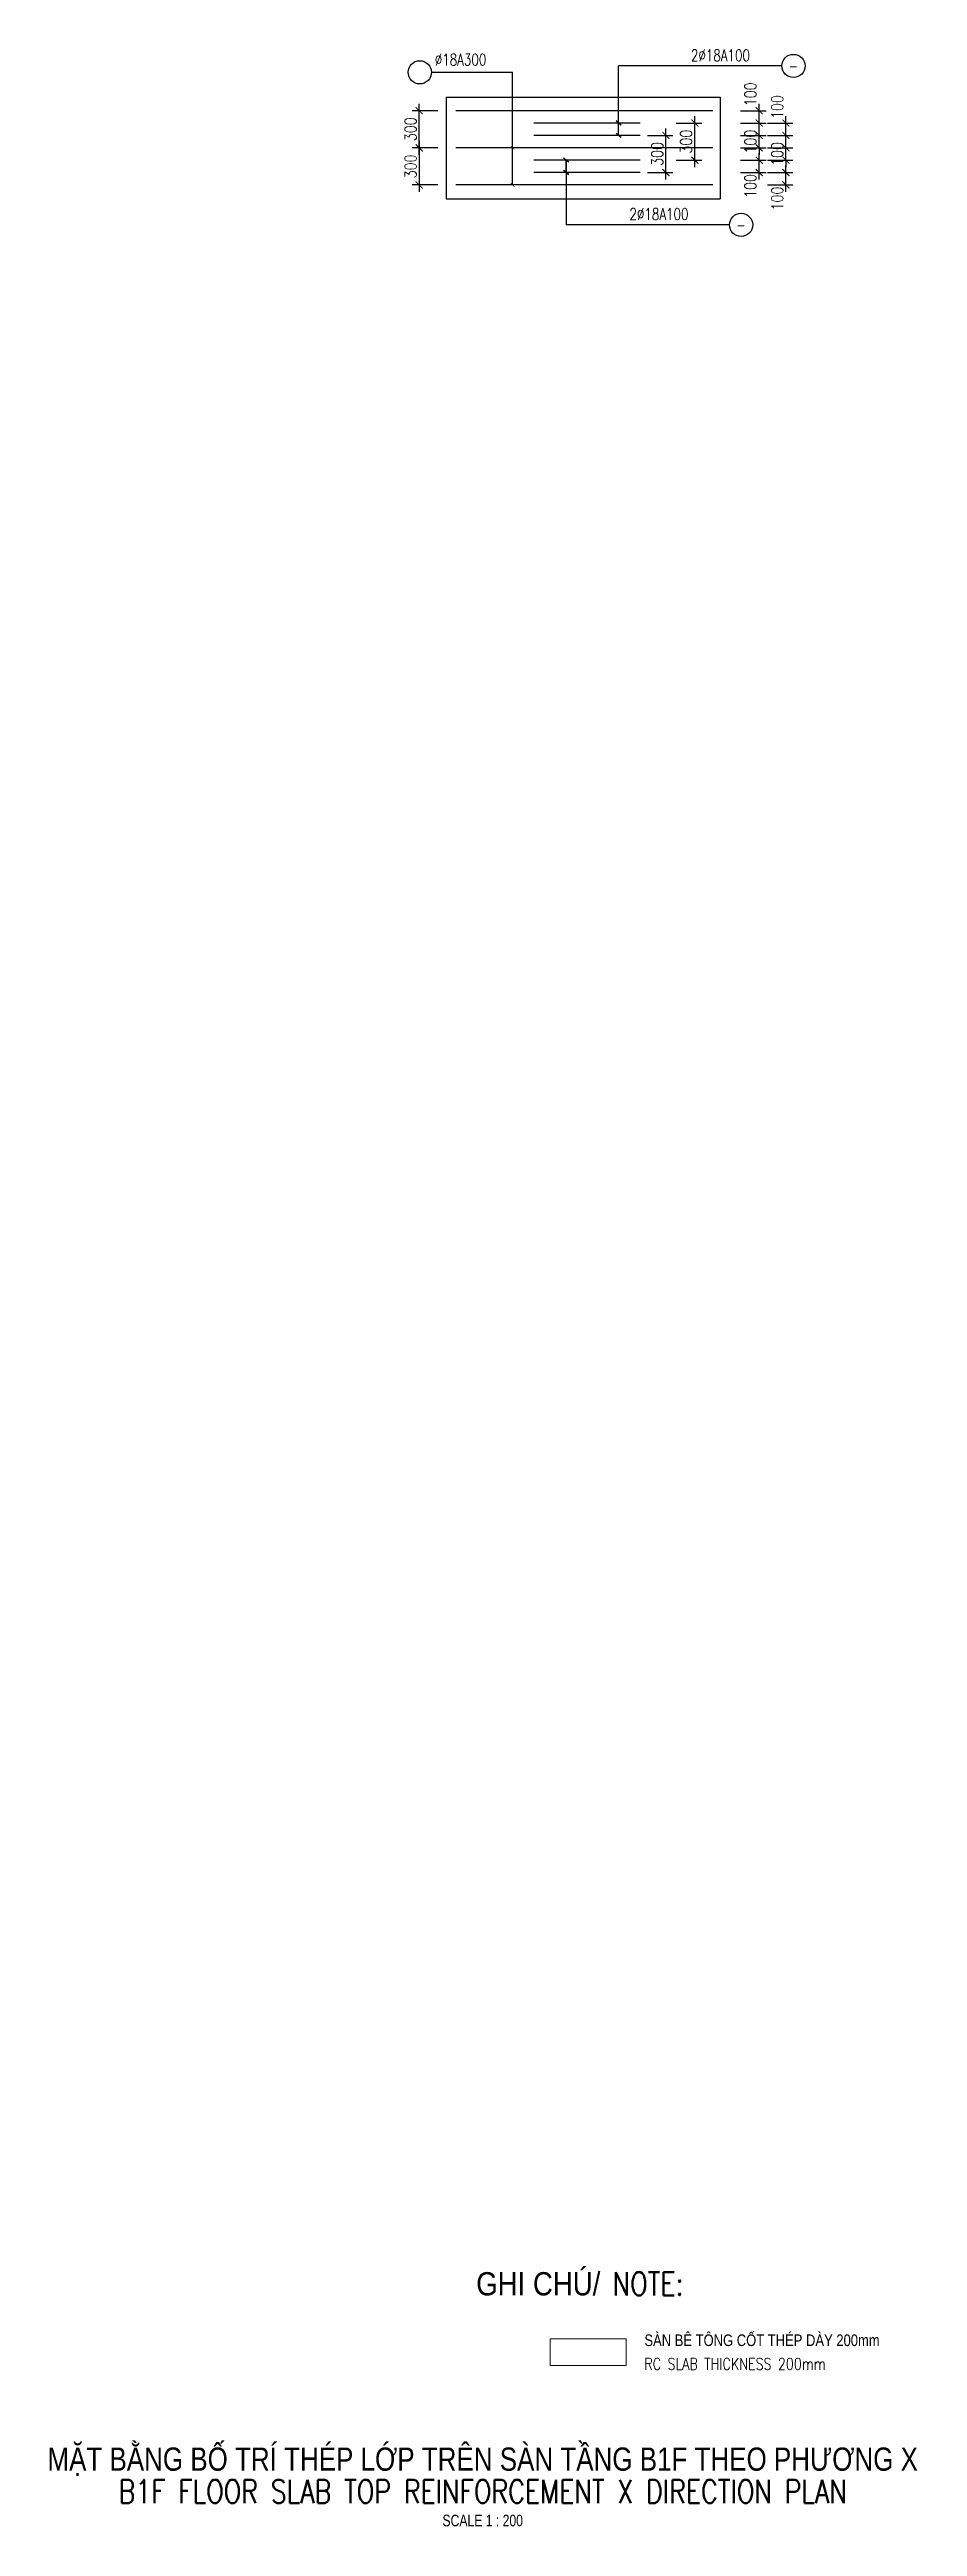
# Model space of a CAD drawing. Header units: millimetres. Extents: x -415354 to 592036, y -374841 to 139309.
# Drawn here: x 219543 to 256882, y -8441 to 98242 of the extents above; entities that cross this region are included whole.
import ezdxf
from ezdxf.enums import TextEntityAlignment as Align

# ---------------------------------------------------------------- set-up
doc = ezdxf.new("R2010")
doc.units = ezdxf.units.MM
doc.header["$MEASUREMENT"] = 0
doc.layers.get('Defpoints').update_dxf_attribs({"lineweight": 9})
for name, color, linetype in [('Concrete', 2, 'Continuous'), ('Dimension', 253, 'Continuous'), ('Leader', 6, 'Continuous'), ('Pointing Line', 6, 'Continuous'), ('Reinforcement', 4, 'Continuous'), ('Text25', 7, 'Continuous')]:
    doc.layers.add(name, color=color, linetype=linetype)
for name, color, linetype, lineweight in [('NDC_S_ANNO', 7, 'Continuous', 20), ('NDC_S_CONTINUOUS', 3, 'Continuous', 20), ('NDC_S_ENG TEXT', 2, 'Continuous', 20), ('NDC_S_ENG TITLE', 3, 'Continuous', 20), ('NDC_S_TEXT SYMBOL', 7, 'Continuous', 20), ('NDC_S_VN TEXT', 7, 'Continuous', 20), ('NDC_S_VN TITLE', 6, 'Continuous', 35)]:
    doc.layers.add(name, color=color, linetype=linetype, lineweight=lineweight)
doc.styles.add('NDC_ANNO', font='', dxfattribs={"width": 0.8})
doc.styles.add('NDC_EN TXT', font='romans.shx', dxfattribs={"width": 0.8})
doc.styles.add('NDC_VIE TXT', font='arial.ttf', dxfattribs={"width": 0.8})
doc.styles.add('VN-Romans', font='romans.shx', dxfattribs={"width": 0.8, "bigfont": 'vns.shx'})
doc.styles.get('NDC_ANNO').set_extended_font_data('Dotum')
doc.dimstyles.new('DIM25', dxfattribs={"dimtxt": 2.5, "dimasz": 1.5, "dimexe": 1.5, "dimexo": 1, "dimtad": 1, "dimtxsty": 'VN-Romans', "dimblk": 'ARCHTICK', "dimcen": 1.5, "dimdle": 1.5, "dimclrt": 7, "dimadec": 0, "dimazin": 0, "dimtfac": 1, "dimtix": 1, "dimtmove": 2, "dimatfit": 3, "dimfxl": 5, "dimfxlon": 1, "dimarcsym": 0})

msp = doc.modelspace()

# ---------------------------------------------------------------- texts
at = {"layer": 'NDC_S_ENG TEXT', "attachment_point": 1, "line_spacing_factor": 0.7, "style": 'NDC_EN TXT'}
for s, insert, char_height in [('NOTE:', (243769.1, 2512.1), 1000), ('RC SLAB THICKNESS 200mm', (245135.7, -1188.3), 500)]:
    msp.add_mtext_dynamic_manual_height_columns(s, width=14868.7, gutter_width=13.3, heights=[0], dxfattribs=dict(at, insert=insert, char_height=char_height))
at = {"layer": 'NDC_S_VN TEXT', "style": 'NDC_VIE TXT', "width": 0.85}
msp.add_text('GHI CHÚ/', height=1000, dxfattribs=at).set_placement((237897.9, 2512.1), align=Align.TOP_LEFT)
at = {"layer": 'NDC_S_VN TEXT', "insert": (245135.7, -170.3), "char_height": 500, "attachment_point": 1, "style": 'NDC_VIE TXT'}
msp.add_mtext_dynamic_manual_height_columns('SÀN BÊ TÔNG CỐT THÉP DÀY 200mm', width=11314.276, gutter_width=13.3, heights=[0], dxfattribs=at)
at = {"layer": 'NDC_S_VN TEXT', "color": 3, "style": 'NDC_EN TXT', "width": 0.75}
for tag, p in [('2%%C18A100', (247136.8, 97741.8)), ('%%C18A300', (236116.4, 97555.1)), ('2%%C18A100', (244492, 90903.2))]:
    msp.add_attdef(tag, p, '2%%c12a150', height=500, dxfattribs=at)
at = {"layer": 'Text25', "style": 'VN-Romans', "width": 0.7}
for p in [(251548.8, 97535.1), (249295.4, 90689.5)]:
    msp.add_attdef('-', text='0', height=500, dxfattribs=at).set_placement(p, align=Align.MIDDLE)

# ---------------------------------------------------------------- blocks, each defined once
blk = doc.blocks.new('Drawing name_symbol')
at = {"layer": 'NDC_S_ENG TITLE', "style": 'NDC_EN TXT', "width": 0.8}
blk.add_attdef('SECTDET1', text='', height=5, dxfattribs=at).set_placement((0, 1.01), align=Align.CENTER)
at = {"layer": 'NDC_S_TEXT SYMBOL', "lineweight": 25, "style": 'NDC_ANNO', "width": 0.8}
blk.add_attdef('SSCALE', text='', height=2.5, dxfattribs=at).set_placement((0, -4), align=Align.CENTER)
at = {"layer": 'NDC_S_VN TITLE', "style": 'NDC_VIE TXT', "width": 0.8}
blk.add_attdef('SECTDET2', text='', height=5, dxfattribs=at).set_placement((0, 7.97), align=Align.CENTER)
blk = doc.blocks.new('_ArchTick')
at = {"color": 0, "linetype": 'ByBlock', "const_width": 0.15}
blk.add_lwpolyline([(-0.5, -0.5), (0.5, 0.5)], dxfattribs=at)
blk = doc.blocks.new('*D675')
at = {"layer": 'Defpoints', "color": 0, "transparency": 16777216}
for p in [(-1131, 133), (-1422, -267), (-1131, -267)]:
    blk.add_point(p, dxfattribs=at)
at = {"layer": 'Dimension', "color": 0, "lineweight": -2, "transparency": 16777216}
for p, q in [((-1222, 133), (-1497, 133)), ((-1422, 208), (-1422, -342)), ((-1222, -267), (-1497, -267))]:
    blk.add_line(p, q, dxfattribs=at)
at = {"layer": 'Dimension', "color": 0, "lineweight": -2, "transparency": 16777216, "xscale": 75, "yscale": 75, "zscale": 75}
for p, rotation in [((-1422, 133), 90), ((-1422, -267), 270)]:
    blk.add_blockref('_ArchTick', p, dxfattribs=dict(at, rotation=rotation))
at = {"layer": 'Dimension', "color": 7, "transparency": 16777216, "insert": (-1515, -67), "char_height": 125, "attachment_point": 5, "rotation": 90, "style": 'VN-Romans'}
blk.add_mtext('300', dxfattribs=at)
blk = doc.blocks.new('*D676')
at = {"layer": 'Defpoints', "color": 0, "transparency": 16777216}
for p in [(-1422, 533), (-1131, 533), (-1131, 133)]:
    blk.add_point(p, dxfattribs=at)
at = {"layer": 'Dimension', "color": 0, "lineweight": -2, "transparency": 16777216}
for p, q in [((-1422, 58), (-1422, 608)), ((-1222, 533), (-1497, 533)), ((-1222, 133), (-1497, 133))]:
    blk.add_line(p, q, dxfattribs=at)
at = {"layer": 'Dimension', "color": 0, "lineweight": -2, "transparency": 16777216, "xscale": 75, "yscale": 75, "zscale": 75}
for p, rotation in [((-1422, 533), 90), ((-1422, 133), 270)]:
    blk.add_blockref('_ArchTick', p, dxfattribs=dict(at, rotation=rotation))
at = {"layer": 'Dimension', "color": 7, "transparency": 16777216, "insert": (-1515, 333), "char_height": 125, "attachment_point": 5, "rotation": 90, "style": 'VN-Romans'}
blk.add_mtext('300', dxfattribs=at)
blk = doc.blocks.new('*D677')
at = {"layer": 'Defpoints', "color": 0, "transparency": 16777216}
for p in [(954, -133), (1736, -267), (2523, -133)]:
    blk.add_point(p, dxfattribs=at)
at = {"layer": 'Dimension', "color": 0, "lineweight": -2, "transparency": 16777216}
for p, q in [((2323, -133), (2598, -133)), ((2323, -267), (2598, -267)), ((2523, -342), (2523, -58))]:
    blk.add_line(p, q, dxfattribs=at)
at = {"layer": 'Dimension', "color": 0, "lineweight": -2, "transparency": 16777216, "xscale": 75, "yscale": 75, "zscale": 75}
for p, rotation in [((2523, -133), 90), ((2523, -267), 270)]:
    blk.add_blockref('_ArchTick', p, dxfattribs=dict(at, rotation=rotation))
at = {"layer": 'Dimension', "color": 7, "transparency": 16777216, "insert": (2429, -413), "char_height": 125, "attachment_point": 5, "rotation": 90, "style": 'VN-Romans'}
blk.add_mtext('100', dxfattribs=at)
blk = doc.blocks.new('*D678')
at = {"layer": 'Defpoints', "color": 0, "transparency": 16777216}
for p in [(954, 0), (954, -133), (2235, 0)]:
    blk.add_point(p, dxfattribs=at)
at = {"layer": 'Dimension', "color": 0, "lineweight": -2, "transparency": 16777216}
for p, q in [((2235, -208), (2235, 75)), ((2035, 0), (2310, 0)), ((2035, -133), (2310, -133))]:
    blk.add_line(p, q, dxfattribs=at)
at = {"layer": 'Dimension', "color": 0, "lineweight": -2, "transparency": 16777216, "xscale": 75, "yscale": 75, "zscale": 75}
for p, rotation in [((2235, 0), 90), ((2235, -133), 270)]:
    blk.add_blockref('_ArchTick', p, dxfattribs=dict(at, rotation=rotation))
at = {"layer": 'Dimension', "color": 7, "transparency": 16777216, "insert": (2141, -278), "char_height": 125, "attachment_point": 5, "rotation": 90, "style": 'VN-Romans'}
blk.add_mtext('100', dxfattribs=at)
blk = doc.blocks.new('*D679')
at = {"layer": 'Defpoints', "color": 0, "transparency": 16777216}
for p in [(1736, 133), (2523, 133), (954, 0)]:
    blk.add_point(p, dxfattribs=at)
at = {"layer": 'Dimension', "color": 0, "lineweight": -2, "transparency": 16777216}
for p, q in [((2323, 133), (2598, 133)), ((2523, 133), (2523, 208)), ((2523, 0), (2523, 133)), ((2323, 0), (2598, 0)), ((2523, 0), (2523, -75))]:
    blk.add_line(p, q, dxfattribs=at)
at = {"layer": 'Dimension', "color": 0, "lineweight": -2, "transparency": 16777216, "xscale": 75, "yscale": 75, "zscale": 75}
for p, rotation in [((2523, 133), 270), ((2523, 0), 90)]:
    blk.add_blockref('_ArchTick', p, dxfattribs=dict(at, rotation=rotation))
at = {"layer": 'Dimension', "color": 7, "transparency": 16777216, "insert": (2429, 67), "char_height": 125, "attachment_point": 5, "rotation": 90, "style": 'VN-Romans'}
blk.add_mtext('100', dxfattribs=at)
blk = doc.blocks.new('*D680')
at = {"layer": 'Defpoints', "color": 0, "transparency": 16777216}
for p in [(954, 267), (1736, 133), (2235, 267)]:
    blk.add_point(p, dxfattribs=at)
at = {"layer": 'Dimension', "color": 0, "lineweight": -2, "transparency": 16777216}
for p, q in [((2235, 267), (2235, 342)), ((2035, 267), (2310, 267)), ((2035, 133), (2310, 133)), ((2235, 133), (2235, 267)), ((2235, 133), (2235, 58))]:
    blk.add_line(p, q, dxfattribs=at)
at = {"layer": 'Dimension', "color": 0, "lineweight": -2, "transparency": 16777216, "xscale": 75, "yscale": 75, "zscale": 75}
for p, rotation in [((2235, 267), 270), ((2235, 133), 90)]:
    blk.add_blockref('_ArchTick', p, dxfattribs=dict(at, rotation=rotation))
at = {"layer": 'Dimension', "color": 7, "transparency": 16777216, "insert": (2141, 200), "char_height": 125, "attachment_point": 5, "rotation": 90, "style": 'VN-Romans'}
blk.add_mtext('100', dxfattribs=at)
blk = doc.blocks.new('*D681')
at = {"layer": 'Defpoints', "color": 0, "transparency": 16777216}
for p in [(954, 400), (2523, 400), (954, 267)]:
    blk.add_point(p, dxfattribs=at)
at = {"layer": 'Dimension', "color": 0, "lineweight": -2, "transparency": 16777216}
for p, q in [((2323, 400), (2598, 400)), ((2523, 192), (2523, 475)), ((2323, 267), (2598, 267))]:
    blk.add_line(p, q, dxfattribs=at)
at = {"layer": 'Dimension', "color": 0, "lineweight": -2, "transparency": 16777216, "xscale": 75, "yscale": 75, "zscale": 75}
for p, rotation in [((2523, 400), 90), ((2523, 267), 270)]:
    blk.add_blockref('_ArchTick', p, dxfattribs=dict(at, rotation=rotation))
at = {"layer": 'Dimension', "color": 7, "transparency": 16777216, "insert": (2429, 572), "char_height": 125, "attachment_point": 5, "rotation": 90, "style": 'VN-Romans'}
blk.add_mtext('100', dxfattribs=at)
blk = doc.blocks.new('*D682')
at = {"layer": 'Defpoints', "color": 0, "transparency": 16777216}
for p in [(954, 400), (1736, 533), (2235, 533)]:
    blk.add_point(p, dxfattribs=at)
at = {"layer": 'Dimension', "color": 0, "lineweight": -2, "transparency": 16777216}
for p, q in [((2235, 325), (2235, 608)), ((2035, 533), (2310, 533)), ((2035, 400), (2310, 400))]:
    blk.add_line(p, q, dxfattribs=at)
at = {"layer": 'Dimension', "color": 0, "lineweight": -2, "transparency": 16777216, "xscale": 75, "yscale": 75, "zscale": 75}
for p, rotation in [((2235, 533), 90), ((2235, 400), 270)]:
    blk.add_blockref('_ArchTick', p, dxfattribs=dict(at, rotation=rotation))
at = {"layer": 'Dimension', "color": 7, "transparency": 16777216, "insert": (2141, 709), "char_height": 125, "attachment_point": 5, "rotation": 90, "style": 'VN-Romans'}
blk.add_mtext('100', dxfattribs=at)
blk = doc.blocks.new('*D683')
at = {"layer": 'Defpoints', "color": 0, "transparency": 16777216}
for p in [(946, 267), (1232, 267), (954, -133)]:
    blk.add_point(p, dxfattribs=at)
at = {"layer": 'Dimension', "color": 0, "lineweight": -2, "transparency": 16777216}
for p, q in [((1232, -208), (1232, 342)), ((1032, 267), (1307, 267)), ((1032, -133), (1307, -133))]:
    blk.add_line(p, q, dxfattribs=at)
at = {"layer": 'Dimension', "color": 0, "lineweight": -2, "transparency": 16777216, "xscale": 75, "yscale": 75, "zscale": 75}
for p, rotation in [((1232, 267), 90), ((1232, -133), 270)]:
    blk.add_blockref('_ArchTick', p, dxfattribs=dict(at, rotation=rotation))
at = {"layer": 'Dimension', "color": 7, "transparency": 16777216, "insert": (1138, 67), "char_height": 125, "attachment_point": 5, "rotation": 90, "style": 'VN-Romans'}
blk.add_mtext('300', dxfattribs=at)
blk = doc.blocks.new('*D684')
at = {"layer": 'Defpoints', "color": 0, "transparency": 16777216}
for p in [(954, 400), (1543, 400), (954, 0)]:
    blk.add_point(p, dxfattribs=at)
at = {"layer": 'Dimension', "color": 0, "lineweight": -2, "transparency": 16777216}
for p, q in [((1343, 400), (1618, 400)), ((1543, -75), (1543, 475)), ((1343, 0), (1618, 0))]:
    blk.add_line(p, q, dxfattribs=at)
at = {"layer": 'Dimension', "color": 0, "lineweight": -2, "transparency": 16777216, "xscale": 75, "yscale": 75, "zscale": 75}
for p, rotation in [((1543, 400), 90), ((1543, 0), 270)]:
    blk.add_blockref('_ArchTick', p, dxfattribs=dict(at, rotation=rotation))
at = {"layer": 'Dimension', "color": 7, "transparency": 16777216, "insert": (1449, 200), "char_height": 125, "attachment_point": 5, "rotation": 90, "style": 'VN-Romans'}
blk.add_mtext('300', dxfattribs=at)
blk = doc.blocks.new('A$C39A826EE')
at = {"layer": 'Concrete'}
for p, q in [((-1131.3, 679.1), (1816.4, 679.1)), ((-1131.3, 679.1), (-1131.3, -414.7)), ((1816.4, 679.1), (1816.4, -414.7)), ((-1131.3, -414.7), (1816.4, -414.7))]:
    blk.add_line(p, q, dxfattribs=at)
at = {"layer": 'Pointing Line'}
for p, q in [((2478.7, 1014.9), (722.2, 1014.9)), ((722.2, 266.7), (722.2, 1014.9)), ((749.2, 377.7), (695.3, 422.3)), ((749.2, 244.4), (695.3, 289)), ((185.9, -22.3), (131.9, 22.3)), ((185.9, -155.6), (131.9, -111)), ((158.9, 0), (158.9, -696.5))]:
    blk.add_line(p, q, dxfattribs=at)
blk.add_circle((2603.7, 1014.9), 125, dxfattribs=at)
at = {"layer": 'Reinforcement'}
for points in [[(1735.8, 533.3), (-1027.7, 533.3)], [(953.8, 400), (-189.5, 400)], [(1735.8, 133.3), (-1027.7, 133.3)], [(953.8, 266.7), (-189.5, 266.7)], [(953.8, 0), (-189.5, 0)], [(1735.8, -266.7), (-1027.7, -266.7)], [(953.8, -133.3), (-189.5, -133.3)]]:
    blk.add_lwpolyline(points, dxfattribs=at)
at = {"layer": 'Text25', "style": 'VN-Romans', "width": 0.6, "flags": 8}
blk.add_attdef('00%%C10', text='', height=125, dxfattribs=at).set_placement((1645.5, 1016.7), align=Align.BOTTOM_CENTER)
at = {"layer": 'Text25', "style": 'VN-Romans', "width": 0.7}
blk.add_attdef('#', text='', height=125, dxfattribs=at).set_placement((2603.7, 1014.9), align=Align.MIDDLE)
at = {"layer": 'Text25', "style": 'VN-Romans', "width": 0.6}
blk.add_attdef('A200', text='', height=125, dxfattribs=at).set_placement((1645.5, 975), align=Align.TOP_CENTER)
at = {"layer": 'Dimension'}
for base, p1, p2, picture, middle in [((2234.6, 533.3), (953.8, 400), (1735.8, 533.3), '*D682', (2140.9, 708.8)), ((2522.7, 400), (953.8, 266.7), (953.8, 400), '*D681', (2429, 571.8)), ((2234.6, 0), (953.8, -133.3), (953.8, 0), '*D678', (2140.9, -278.2)), ((2522.7, -133.3), (1735.8, -266.7), (953.8, -133.3), '*D677', (2429, -413.2))]:
    dim = blk.add_linear_dim(base=base, p1=p1, p2=p2, angle=90, dimstyle='DIM25', override={"dimscale": 50, "dimdec": 0, "dimlfac": 0.75, "dimtdec": 0, "dimfxl": 4, "dimarcsym": 1}, dxfattribs=at)
    dim.commit()
    dim.dimension.update_dxf_attribs({"geometry": picture, "text_midpoint": middle, "dimtype": 128})
for base, p1, p2, angle, picture, middle in [((-1421.7, 533.3), (-1131.3, 133.3), (-1131.3, 533.3), 270, '*D676', (-1515.5, 333.3)), ((1231.9, 266.7), (953.8, -133.3), (945.6, 266.7), 90, '*D683', (1138.2, 66.7)), ((1542.7, 400), (953.8, 0), (953.8, 400), 90, '*D684', (1448.9, 200)), ((2234.6, 266.7), (1735.8, 133.3), (953.8, 266.7), 90, '*D680', (2140.9, 200)), ((-1421.7, -266.7), (-1131.3, 133.3), (-1131.3, -266.7), 90, '*D675', (-1515.5, -66.7)), ((2522.7, 133.3), (953.8, 0), (1735.8, 133.3), 90, '*D679', (2429, 66.7))]:
    dim = blk.add_linear_dim(base=base, p1=p1, p2=p2, angle=angle, dimstyle='DIM25', override={"dimscale": 50, "dimdec": 0, "dimlfac": 0.75, "dimtdec": 0, "dimfxl": 4, "dimarcsym": 1}, dxfattribs=at)
    dim.commit()
    dim.dimension.update_dxf_attribs({"geometry": picture, "text_midpoint": middle})
at = {"layer": 'Leader'}
for points, override in [([(722.2, 400), (722.2, 585.1)], {"dimscale": 75, "dimasz": 0.65, "dimtad": 0, "dimldrblk": 'Oblique'}), ([(-416.9, 133.3), (-416.9, 533.3)], {"dimscale": 75, "dimasz": 0.5, "dimtad": 0, "dimldrblk": 'ArchTick'}), ([(-416.9, -266.7), (-416.9, 133.3)], {"dimscale": 75, "dimasz": 0.5, "dimtad": 0, "dimldrblk": 'ArchTick'}), ([(158.9, -133.3), (158.9, 0)], {"dimscale": 75, "dimasz": 0.65, "dimtad": 0, "dimldrblk": 'Oblique'})]:
    blk.add_leader(points, dimstyle='DIM25', override=override, dxfattribs=at)

# ---------------------------------------------------------------- linework, layer by layer
at = {"layer": 'NDC_S_CONTINUOUS'}
msp.add_lwpolyline([(241076.7, -359.2), (244354.5, -359.2), (244354.5, -1511.4), (241076.7, -1511.4)], close=True, dxfattribs=at)
at = {"layer": 'Pointing Line'}
for p, q in [((235971.5, 97260.6), (239466.5, 97260.6)), ((239466.5, 95608.8), (239466.5, 97260.6)), ((251048.8, 97535.1), (244023, 97535.1)), ((248795.4, 90689.5), (241769.7, 90689.5))]:
    msp.add_line(p, q, dxfattribs=at)
for centre in [(235471.5, 97260.6), (251548.8, 97535.1), (249295.4, 90689.5)]:
    msp.add_circle(centre, 500, dxfattribs=at)

# ---------------------------------------------------------------- block references
at = {"xscale": 4, "yscale": 4, "zscale": 4}
msp.add_blockref('A$C39A826EE', (241134, 93475.5), dxfattribs=at)
at = {"layer": 'NDC_S_ANNO', "xscale": 200, "yscale": 200, "zscale": 200}
msp.add_blockref('Drawing name_symbol', (238178.4, -7633.9), dxfattribs=at).add_auto_attribs({'SECTDET1': 'B1F FLOOR SLAB TOP REINFORCEMENT X DIRECTION PLAN', 'SECTDET2': 'MẶT BẰNG BỐ TRÍ THÉP LỚP TRÊN SÀN TẦNG B1F THEO PHƯƠNG X', 'SSCALE': 'SCALE 1 : 200'})

msp.set_redraw_order([(e.dxf.handle, doc.entitydb.next_handle()) for e in msp.query("TEXT MTEXT ATTDEF DIMENSION ARC_DIMENSION")])  # texts and dimensions are drawn at this point

doc.saveas('drawing.dxf')
